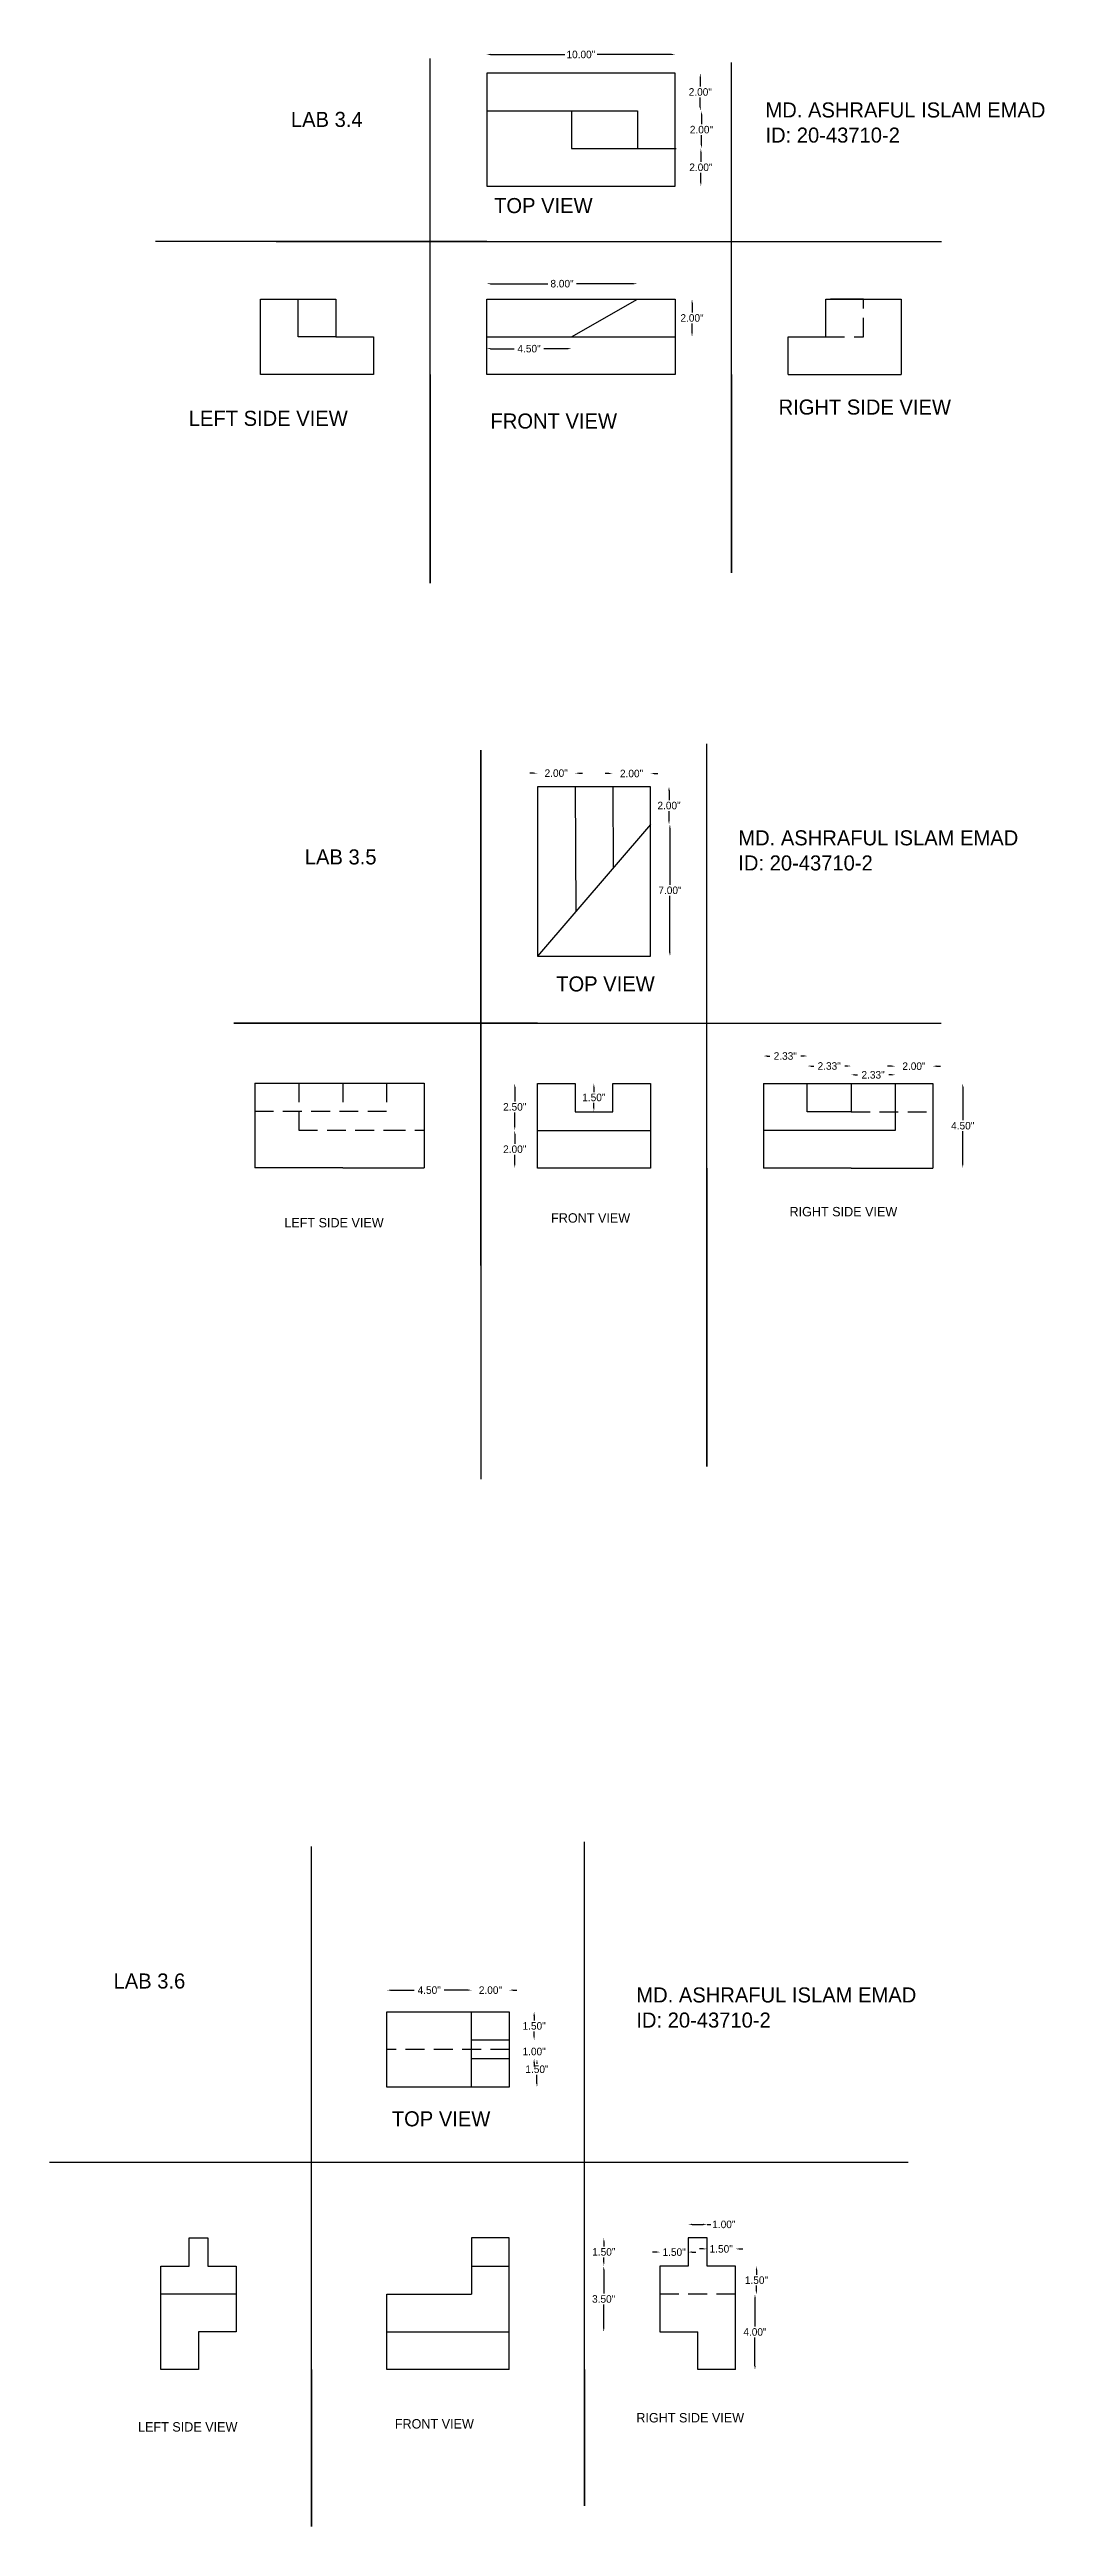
# Model space of a CAD drawing. Header units: inches. Extents: x 10 to 71, y -248 to 24.
# Drawn here: x 10.2 to 63, y -247.7 to -116.2 of the extents above; entities that cross this region are included whole.
import ezdxf

# ---------------------------------------------------------------- set-up
doc = ezdxf.new("R2010")
doc.units = ezdxf.units.IN
doc.header["$MEASUREMENT"] = 0
doc.linetypes.add('DASHEDX2', pattern=[1.5, 1, -0.5])
doc.dimstyles.get("Standard").update_dxf_attribs({"dimtxt": 0.4, "dimasz": 0.2, "dimexe": 0.18, "dimexo": 0.0625, "dimgap": 0.09, "dimtad": 0, "dimtih": 1, "dimtoh": 1, "dimzin": 0, "dimdsep": 46, "dimlunit": 3, "dimtxsty": 'Standard', "dimcen": 0.09, "dimse1": 1, "dimse2": 1, "dimclrt": 3, "dimadec": 0, "dimazin": 0, "dimtfac": 1, "dimtofl": 0, "dimtmove": 0, "dimatfit": 3, "dimfxl": 1, "dimtfillclr": 5, "dimtolj": 1, "dimtzin": 0, "dimarcsym": 0})

msp = doc.modelspace()

# ---------------------------------------------------------------- texts
at = {"attachment_point": 1}
for s, insert, char_height, width in [('LAB 3.4', (22.999, -119.505), 0.8, 7.73278), ('MD. ASHRAFUL ISLAM EMAD\\PID: 20-43710-2', (48.187, -119.004), 0.8, 16.23263), ('TOP VIEW', (33.783, -124.08), 0.8, 6.74775), ('LEFT SIDE VIEW', (17.575, -135.378), 0.8, 14.46105), ('RIGHT SIDE VIEW', (48.883, -134.779), 0.8, 12.06313), ('FRONT VIEW', (33.593, -135.52), 0.8, 10.12604), ('MD. ASHRAFUL ISLAM EMAD\\PID: 20-43710-2', (46.746, -157.653), 0.8, 16.23263), ('LAB 3.5', (23.737, -158.666), 0.8, 7.73278), ('TOP VIEW', (37.08, -165.409), 0.8, 6.74775), ('LEFT SIDE VIEW', (22.648, -178.238), 0.5, 8.47496), ('FRONT VIEW', (36.81, -177.987), 0.5, 8.50589), ('RIGHT SIDE VIEW', (49.463, -177.652), 0.5, 8.33395), ('LAB 3.6', (13.586, -218.354), 0.8, 7.73278), ('MD. ASHRAFUL ISLAM EMAD\\PID: 20-43710-2', (41.333, -219.094), 0.8, 16.23263), ('TOP VIEW', (28.355, -225.671), 0.8, 6.74775), ('RIGHT SIDE VIEW', (41.333, -241.693), 0.5, 8.33395), ('LEFT SIDE VIEW', (14.884, -242.179), 0.5, 8.47496), ('FRONT VIEW', (28.514, -242.017), 0.5, 8.50589)]:
    msp.add_mtext(s, dxfattribs=dict(at, insert=insert, char_height=char_height, width=width))

# ---------------------------------------------------------------- blocks, each defined once
blk = doc.blocks.new('*D79')
at = {"color": 0, "lineweight": -2}
for p, q in [((47.63, -235.59), (47.63, -237.1)), ((47.63, -239.19), (47.63, -237.68))]:
    blk.add_line(p, q, dxfattribs=at)
at = {"color": 0}
for points in [[(47.6, -235.59), (47.67, -235.59), (47.63, -235.39)], [(47.6, -239.19), (47.67, -239.19), (47.63, -239.39)]]:
    blk.add_solid(points, dxfattribs=at)
at = {"layer": 'Defpoints', "color": 0}
for p in [(46.59, -235.39), (47.63, -235.39), (46.59, -239.39)]:
    blk.add_point(p, dxfattribs=at)
at = {"color": 3, "insert": (47.63, -237.39), "char_height": 0.4, "attachment_point": 5}
blk.add_mtext('\\A1;4.00"', dxfattribs=at)
blk = doc.blocks.new('*D80')
at = {"color": 0, "lineweight": -2}
for p, q in [((47.71, -234.09), (47.71, -234.35)), ((47.71, -235.19), (47.71, -234.93))]:
    blk.add_line(p, q, dxfattribs=at)
at = {"color": 0}
for points in [[(47.67, -234.09), (47.74, -234.09), (47.71, -233.89)], [(47.67, -235.19), (47.74, -235.19), (47.71, -235.39)]]:
    blk.add_solid(points, dxfattribs=at)
at = {"layer": 'Defpoints', "color": 0}
for p in [(46.59, -233.89), (47.71, -233.89), (46.59, -235.39)]:
    blk.add_point(p, dxfattribs=at)
at = {"color": 3, "insert": (47.71, -234.64), "char_height": 0.4, "attachment_point": 5}
blk.add_mtext('\\A1;1.50"', dxfattribs=at)
blk = doc.blocks.new('*D82')
at = {"color": 0, "lineweight": -2}
for p, q in [((44.89, -232.98), (44.69, -232.98)), ((46.79, -232.98), (46.99, -232.98))]:
    blk.add_line(p, q, dxfattribs=at)
at = {"color": 0}
for points in [[(44.89, -232.95), (44.89, -233.01), (45.09, -232.98)], [(46.79, -232.95), (46.79, -233.01), (46.59, -232.98)]]:
    blk.add_solid(points, dxfattribs=at)
at = {"layer": 'Defpoints', "color": 0}
for p in [(45.09, -233.89), (46.59, -232.98), (46.59, -233.89)]:
    blk.add_point(p, dxfattribs=at)
at = {"color": 3, "insert": (45.84, -232.98), "char_height": 0.4, "attachment_point": 5}
blk.add_mtext('\\A1;1.50"', dxfattribs=at)
blk = doc.blocks.new('*D83')
at = {"color": 0, "lineweight": -2}
for p, q in [((44.29, -231.68), (44.89, -231.68)), ((45.09, -231.68), (45.29, -231.68))]:
    blk.add_line(p, q, dxfattribs=at)
at = {"color": 0}
for points in [[(44.29, -231.64), (44.29, -231.71), (44.09, -231.68)], [(44.89, -231.64), (44.89, -231.71), (45.09, -231.68)]]:
    blk.add_solid(points, dxfattribs=at)
at = {"layer": 'Defpoints', "color": 0}
for p in [(44.09, -232.39), (45.09, -231.68), (45.09, -232.39)]:
    blk.add_point(p, dxfattribs=at)
at = {"color": 3, "insert": (45.98, -231.68), "char_height": 0.4, "attachment_point": 5}
blk.add_mtext('\\A1;1.00"', dxfattribs=at)
blk = doc.blocks.new('*D84')
at = {"color": 0, "lineweight": -2}
for p, q in [((42.39, -233.15), (42.19, -233.15)), ((44.29, -233.15), (44.49, -233.15))]:
    blk.add_line(p, q, dxfattribs=at)
at = {"color": 0}
for points in [[(42.39, -233.11), (42.39, -233.18), (42.59, -233.15)], [(44.29, -233.11), (44.29, -233.18), (44.09, -233.15)]]:
    blk.add_solid(points, dxfattribs=at)
at = {"layer": 'Defpoints', "color": 0}
for p in [(42.59, -233.15), (42.59, -233.89), (44.09, -233.89)]:
    blk.add_point(p, dxfattribs=at)
at = {"color": 3, "insert": (43.34, -233.15), "char_height": 0.4, "attachment_point": 5}
blk.add_mtext('\\A1;1.50"', dxfattribs=at)
blk = doc.blocks.new('*D85')
at = {"color": 0, "lineweight": -2}
for p, q in [((39.61, -232.59), (39.61, -232.85)), ((39.61, -233.69), (39.61, -233.43))]:
    blk.add_line(p, q, dxfattribs=at)
at = {"color": 0}
for points in [[(39.58, -232.59), (39.64, -232.59), (39.61, -232.39)], [(39.58, -233.69), (39.64, -233.69), (39.61, -233.89)]]:
    blk.add_solid(points, dxfattribs=at)
at = {"layer": 'Defpoints', "color": 0}
for p in [(39.61, -232.39), (44.09, -232.39), (44.09, -233.89)]:
    blk.add_point(p, dxfattribs=at)
at = {"color": 3, "insert": (39.61, -233.14), "char_height": 0.4, "attachment_point": 5}
blk.add_mtext('\\A1;1.50"', dxfattribs=at)
blk = doc.blocks.new('*D86')
at = {"color": 0, "lineweight": -2}
for p, q in [((39.6, -234.09), (39.6, -235.35)), ((39.6, -237.19), (39.6, -235.93))]:
    blk.add_line(p, q, dxfattribs=at)
at = {"color": 0}
for points in [[(39.57, -234.09), (39.64, -234.09), (39.6, -233.89)], [(39.57, -237.19), (39.64, -237.19), (39.6, -237.39)]]:
    blk.add_solid(points, dxfattribs=at)
at = {"layer": 'Defpoints', "color": 0}
for p in [(42.59, -233.89), (39.6, -237.39), (42.59, -237.39)]:
    blk.add_point(p, dxfattribs=at)
at = {"color": 3, "insert": (39.6, -235.64), "char_height": 0.4, "attachment_point": 5}
blk.add_mtext('\\A1;3.50"', dxfattribs=at)
blk = doc.blocks.new('*D90')
at = {"color": 0, "lineweight": -2}
for p, q in [((35.91, -220.59), (35.91, -220.85)), ((35.91, -221.69), (35.91, -221.43))]:
    blk.add_line(p, q, dxfattribs=at)
at = {"color": 0}
for points in [[(35.87, -220.59), (35.94, -220.59), (35.91, -220.39)], [(35.87, -221.69), (35.94, -221.69), (35.91, -221.89)]]:
    blk.add_solid(points, dxfattribs=at)
at = {"layer": 'Defpoints', "color": 0}
for p in [(34.59, -220.39), (34.59, -221.89), (35.91, -221.89)]:
    blk.add_point(p, dxfattribs=at)
at = {"color": 3, "insert": (35.91, -221.14), "char_height": 0.4, "attachment_point": 5}
blk.add_mtext('\\A1;1.50"', dxfattribs=at)
blk = doc.blocks.new('*D92')
at = {"color": 0, "lineweight": -2}
for p, q in [((36.06, -223.09), (36.06, -223.15)), ((36.06, -224.19), (36.06, -223.73))]:
    blk.add_line(p, q, dxfattribs=at)
at = {"color": 0}
for points in [[(36.03, -223.09), (36.09, -223.09), (36.06, -222.89)], [(36.03, -224.19), (36.09, -224.19), (36.06, -224.39)]]:
    blk.add_solid(points, dxfattribs=at)
at = {"layer": 'Defpoints', "color": 0}
for p in [(34.59, -222.89), (36.06, -222.89), (34.59, -224.39)]:
    blk.add_point(p, dxfattribs=at)
at = {"color": 3, "insert": (36.06, -223.44), "char_height": 0.4, "attachment_point": 5}
blk.add_mtext('\\A1;1.50"', dxfattribs=at)
blk = doc.blocks.new('*D95')
at = {"color": 0, "lineweight": -2}
for p, q in [((35.91, -221.69), (35.91, -221.49)), ((35.91, -223.09), (35.91, -223.29))]:
    blk.add_line(p, q, dxfattribs=at)
at = {"color": 0}
for points in [[(35.87, -221.69), (35.94, -221.69), (35.91, -221.89)], [(35.87, -223.09), (35.94, -223.09), (35.91, -222.89)]]:
    blk.add_solid(points, dxfattribs=at)
at = {"layer": 'Defpoints', "color": 0}
for p in [(34.59, -221.89), (34.59, -222.89), (35.91, -222.89)]:
    blk.add_point(p, dxfattribs=at)
at = {"color": 3, "insert": (35.91, -222.5), "char_height": 0.4, "attachment_point": 5}
blk.add_mtext('\\A1;1.00"', dxfattribs=at)
blk = doc.blocks.new('*D96')
at = {"color": 0, "lineweight": -2}
for p, q in [((28.29, -219.24), (29.55, -219.24)), ((32.39, -219.24), (31.13, -219.24))]:
    blk.add_line(p, q, dxfattribs=at)
at = {"color": 0}
for points in [[(28.29, -219.21), (28.29, -219.27), (28.09, -219.24)], [(32.39, -219.21), (32.39, -219.27), (32.59, -219.24)]]:
    blk.add_solid(points, dxfattribs=at)
at = {"layer": 'Defpoints', "color": 0}
for p in [(32.59, -219.24), (28.09, -220.39), (32.59, -220.39)]:
    blk.add_point(p, dxfattribs=at)
at = {"color": 3, "insert": (30.34, -219.24), "char_height": 0.4, "attachment_point": 5}
blk.add_mtext('\\A1;4.50"', dxfattribs=at)
blk = doc.blocks.new('*D97')
at = {"color": 0, "lineweight": -2}
for p, q in [((32.39, -219.24), (32.19, -219.24)), ((34.79, -219.24), (34.99, -219.24))]:
    blk.add_line(p, q, dxfattribs=at)
at = {"color": 0}
for points in [[(32.39, -219.2), (32.39, -219.27), (32.59, -219.24)], [(34.79, -219.2), (34.79, -219.27), (34.59, -219.24)]]:
    blk.add_solid(points, dxfattribs=at)
at = {"layer": 'Defpoints', "color": 0}
for p in [(34.59, -219.24), (32.59, -220.39), (34.59, -220.39)]:
    blk.add_point(p, dxfattribs=at)
at = {"color": 3, "insert": (33.59, -219.24), "char_height": 0.4, "attachment_point": 5}
blk.add_mtext('\\A1;2.00"', dxfattribs=at)
blk = doc.blocks.new('*D16')
at = {"color": 0, "lineweight": -2}
for p, q in [((44.29, -129.65), (44.29, -130.16)), ((44.29, -131.25), (44.29, -130.74))]:
    blk.add_line(p, q, dxfattribs=at)
at = {"color": 0}
for points in [[(44.26, -129.65), (44.32, -129.65), (44.29, -129.45)], [(44.26, -131.25), (44.32, -131.25), (44.29, -131.45)]]:
    blk.add_solid(points, dxfattribs=at)
at = {"layer": 'Defpoints', "color": 0}
for p in [(43.39, -129.45), (43.39, -131.45), (44.29, -131.45)]:
    blk.add_point(p, dxfattribs=at)
at = {"color": 3, "insert": (44.29, -130.45), "char_height": 0.4, "attachment_point": 5}
blk.add_mtext('\\A1;2.00"', dxfattribs=at)
blk = doc.blocks.new('*D18')
at = {"color": 0, "lineweight": -2}
for p, q in [((33.59, -128.63), (36.63, -128.63)), ((41.19, -128.63), (38.15, -128.63))]:
    blk.add_line(p, q, dxfattribs=at)
at = {"color": 0}
for points in [[(33.59, -128.6), (33.59, -128.66), (33.39, -128.63)], [(41.19, -128.6), (41.19, -128.66), (41.39, -128.63)]]:
    blk.add_solid(points, dxfattribs=at)
at = {"layer": 'Defpoints', "color": 0}
for p in [(41.39, -128.63), (33.39, -129.45), (41.39, -129.45)]:
    blk.add_point(p, dxfattribs=at)
at = {"color": 3, "insert": (37.39, -128.63), "char_height": 0.4, "attachment_point": 5}
blk.add_mtext('\\A1;8.00"', dxfattribs=at)
blk = doc.blocks.new('*D19')
at = {"color": 0, "lineweight": -2}
for p, q in [((33.59, -132.08), (34.85, -132.08)), ((37.69, -132.08), (36.43, -132.08))]:
    blk.add_line(p, q, dxfattribs=at)
at = {"color": 0}
for points in [[(33.59, -132.04), (33.59, -132.11), (33.39, -132.08)], [(37.69, -132.04), (37.69, -132.11), (37.89, -132.08)]]:
    blk.add_solid(points, dxfattribs=at)
at = {"layer": 'Defpoints', "color": 0}
for p in [(33.39, -131.45), (37.89, -131.45), (37.89, -132.08)]:
    blk.add_point(p, dxfattribs=at)
at = {"color": 3, "insert": (35.64, -132.08), "char_height": 0.4, "attachment_point": 5}
blk.add_mtext('\\A1;4.50"', dxfattribs=at)
blk = doc.blocks.new('*D20')
at = {"color": 0, "lineweight": -2}
for p, q in [((33.59, -116.46), (37.53, -116.46)), ((43.19, -116.46), (39.25, -116.46))]:
    blk.add_line(p, q, dxfattribs=at)
at = {"color": 0}
for points in [[(33.59, -116.42), (33.59, -116.49), (33.39, -116.46)], [(43.19, -116.42), (43.19, -116.49), (43.39, -116.46)]]:
    blk.add_solid(points, dxfattribs=at)
at = {"layer": 'Defpoints', "color": 0}
for p in [(43.39, -116.46), (33.39, -117.45), (43.39, -117.45)]:
    blk.add_point(p, dxfattribs=at)
at = {"color": 3, "insert": (38.39, -116.46), "char_height": 0.4, "attachment_point": 5}
blk.add_mtext('\\A1;10.00"', dxfattribs=at)
blk = doc.blocks.new('*D21')
at = {"color": 0, "lineweight": -2}
for p, q in [((44.73, -117.65), (44.73, -118.16)), ((44.73, -119.25), (44.73, -118.74))]:
    blk.add_line(p, q, dxfattribs=at)
at = {"color": 0}
for points in [[(44.7, -117.65), (44.76, -117.65), (44.73, -117.45)], [(44.7, -119.25), (44.76, -119.25), (44.73, -119.45)]]:
    blk.add_solid(points, dxfattribs=at)
at = {"layer": 'Defpoints', "color": 0}
for p in [(43.39, -117.45), (43.39, -119.45), (44.73, -119.45)]:
    blk.add_point(p, dxfattribs=at)
at = {"color": 3, "insert": (44.73, -118.45), "char_height": 0.4, "attachment_point": 5}
blk.add_mtext('\\A1;2.00"', dxfattribs=at)
blk = doc.blocks.new('*D22')
at = {"color": 0, "lineweight": -2}
for p, q in [((44.79, -119.65), (44.79, -120.16)), ((44.79, -121.25), (44.79, -120.74))]:
    blk.add_line(p, q, dxfattribs=at)
at = {"color": 0}
for points in [[(44.76, -119.65), (44.82, -119.65), (44.79, -119.45)], [(44.76, -121.25), (44.82, -121.25), (44.79, -121.45)]]:
    blk.add_solid(points, dxfattribs=at)
at = {"layer": 'Defpoints', "color": 0}
for p in [(43.45, -119.45), (43.39, -121.45), (44.79, -121.45)]:
    blk.add_point(p, dxfattribs=at)
at = {"color": 3, "insert": (44.79, -120.45), "char_height": 0.4, "attachment_point": 5}
blk.add_mtext('\\A1;2.00"', dxfattribs=at)
blk = doc.blocks.new('*D23')
at = {"color": 0, "lineweight": -2}
for p, q in [((44.76, -121.65), (44.76, -122.16)), ((44.76, -123.25), (44.76, -122.74))]:
    blk.add_line(p, q, dxfattribs=at)
at = {"color": 0}
for points in [[(44.73, -121.65), (44.79, -121.65), (44.76, -121.45)], [(44.73, -123.25), (44.79, -123.25), (44.76, -123.45)]]:
    blk.add_solid(points, dxfattribs=at)
at = {"layer": 'Defpoints', "color": 0}
for p in [(43.39, -121.45), (43.39, -123.45), (44.76, -123.45)]:
    blk.add_point(p, dxfattribs=at)
at = {"color": 3, "insert": (44.76, -122.45), "char_height": 0.4, "attachment_point": 5}
blk.add_mtext('\\A1;2.00"', dxfattribs=at)
blk = doc.blocks.new('*D45')
at = {"color": 0, "lineweight": -2}
for p, q in [((34.88, -171.29), (34.88, -172.05)), ((34.88, -173.39), (34.88, -172.63))]:
    blk.add_line(p, q, dxfattribs=at)
at = {"color": 0}
for points in [[(34.85, -171.29), (34.91, -171.29), (34.88, -171.09)], [(34.85, -173.39), (34.91, -173.39), (34.88, -173.59)]]:
    blk.add_solid(points, dxfattribs=at)
at = {"layer": 'Defpoints', "color": 0}
for p in [(36.08, -171.09), (34.88, -173.59), (36.08, -173.59)]:
    blk.add_point(p, dxfattribs=at)
at = {"color": 3, "insert": (34.88, -172.34), "char_height": 0.4, "attachment_point": 5}
blk.add_mtext('\\A1;2.50"', dxfattribs=at)
blk = doc.blocks.new('*D46')
at = {"color": 0, "lineweight": -2}
for p, q in [((34.88, -173.79), (34.88, -174.3)), ((34.88, -175.39), (34.88, -174.88))]:
    blk.add_line(p, q, dxfattribs=at)
at = {"color": 0}
for points in [[(34.85, -173.79), (34.91, -173.79), (34.88, -173.59)], [(34.85, -175.39), (34.91, -175.39), (34.88, -175.59)]]:
    blk.add_solid(points, dxfattribs=at)
at = {"layer": 'Defpoints', "color": 0}
for p in [(36.08, -173.59), (34.88, -175.59), (36.08, -175.59)]:
    blk.add_point(p, dxfattribs=at)
at = {"color": 3, "insert": (34.88, -174.59), "char_height": 0.4, "attachment_point": 5}
blk.add_mtext('\\A1;2.00"', dxfattribs=at)
blk = doc.blocks.new('*D47')
at = {"color": 0, "lineweight": -2}
for p, q in [((39.08, -171.29), (39.08, -171.55)), ((39.08, -172.39), (39.08, -172.13))]:
    blk.add_line(p, q, dxfattribs=at)
at = {"color": 0}
for points in [[(39.05, -171.29), (39.11, -171.29), (39.08, -171.09)], [(39.05, -172.39), (39.11, -172.39), (39.08, -172.59)]]:
    blk.add_solid(points, dxfattribs=at)
at = {"layer": 'Defpoints', "color": 0}
for p in [(38.08, -171.09), (38.08, -172.59), (39.08, -172.59)]:
    blk.add_point(p, dxfattribs=at)
at = {"color": 3, "insert": (39.08, -171.84), "char_height": 0.4, "attachment_point": 5}
blk.add_mtext('\\A1;1.50"', dxfattribs=at)
blk = doc.blocks.new('*D55')
at = {"color": 0, "lineweight": -2}
for p, q in [((50.61, -170.17), (50.75, -170.17)), ((52.54, -170.17), (52.4, -170.17))]:
    blk.add_line(p, q, dxfattribs=at)
at = {"color": 0}
for points in [[(50.61, -170.14), (50.61, -170.2), (50.41, -170.17)], [(52.54, -170.14), (52.54, -170.2), (52.74, -170.17)]]:
    blk.add_solid(points, dxfattribs=at)
at = {"layer": 'Defpoints', "color": 0}
for p in [(50.41, -170.17), (50.41, -170.17), (52.74, -171.09)]:
    blk.add_point(p, dxfattribs=at)
at = {"color": 3, "insert": (51.57, -170.17), "char_height": 0.4, "attachment_point": 5}
blk.add_mtext('\\A1;2.33"', dxfattribs=at)
blk = doc.blocks.new('*D56')
at = {"color": 0, "lineweight": -2}
for p, q in [((48.28, -169.64), (48.42, -169.64)), ((50.21, -169.64), (50.07, -169.64))]:
    blk.add_line(p, q, dxfattribs=at)
at = {"color": 0}
for points in [[(48.28, -169.6), (48.28, -169.67), (48.08, -169.64)], [(50.21, -169.6), (50.21, -169.67), (50.41, -169.64)]]:
    blk.add_solid(points, dxfattribs=at)
at = {"layer": 'Defpoints', "color": 0}
for p in [(48.08, -169.64), (48.08, -171.09), (50.41, -171.09)]:
    blk.add_point(p, dxfattribs=at)
at = {"color": 3, "insert": (49.24, -169.64), "char_height": 0.4, "attachment_point": 5}
blk.add_mtext('\\A1;2.33"', dxfattribs=at)
blk = doc.blocks.new('*D57')
at = {"color": 0, "lineweight": -2}
for p, q in [((52.94, -170.64), (53.08, -170.64)), ((54.87, -170.64), (54.73, -170.64))]:
    blk.add_line(p, q, dxfattribs=at)
at = {"color": 0}
for points in [[(52.94, -170.6), (52.94, -170.67), (52.74, -170.64)], [(54.87, -170.6), (54.87, -170.67), (55.07, -170.64)]]:
    blk.add_solid(points, dxfattribs=at)
at = {"layer": 'Defpoints', "color": 0}
for p in [(55.07, -170.64), (52.74, -171.09), (55.07, -171.09)]:
    blk.add_point(p, dxfattribs=at)
at = {"color": 3, "insert": (53.9, -170.64), "char_height": 0.4, "attachment_point": 5}
blk.add_mtext('\\A1;2.33"', dxfattribs=at)
blk = doc.blocks.new('*D59')
at = {"color": 0, "lineweight": -2}
for p, q in [((58.66, -171.29), (58.66, -173.05)), ((58.66, -175.39), (58.66, -173.63))]:
    blk.add_line(p, q, dxfattribs=at)
at = {"color": 0}
for points in [[(58.63, -171.29), (58.69, -171.29), (58.66, -171.09)], [(58.63, -175.39), (58.69, -175.39), (58.66, -175.59)]]:
    blk.add_solid(points, dxfattribs=at)
at = {"layer": 'Defpoints', "color": 0}
for p in [(57.07, -171.09), (57.07, -175.59), (58.66, -175.59)]:
    blk.add_point(p, dxfattribs=at)
at = {"color": 3, "insert": (58.66, -173.34), "char_height": 0.4, "attachment_point": 5}
blk.add_mtext('\\A1;4.50"', dxfattribs=at)
blk = doc.blocks.new('*D60')
at = {"color": 0, "lineweight": -2}
for p, q in [((35.88, -154.62), (35.68, -154.62)), ((38.28, -154.62), (38.48, -154.62))]:
    blk.add_line(p, q, dxfattribs=at)
at = {"color": 0}
for points in [[(35.88, -154.59), (35.88, -154.65), (36.08, -154.62)], [(38.28, -154.59), (38.28, -154.65), (38.08, -154.62)]]:
    blk.add_solid(points, dxfattribs=at)
at = {"layer": 'Defpoints', "color": 0}
for p in [(38.08, -154.62), (36.08, -155.34), (38.08, -155.34)]:
    blk.add_point(p, dxfattribs=at)
at = {"color": 3, "insert": (37.08, -154.62), "char_height": 0.4, "attachment_point": 5}
blk.add_mtext('\\A1;2.00"', dxfattribs=at)
blk = doc.blocks.new('*D61')
at = {"color": 0, "lineweight": -2}
for p, q in [((39.88, -154.64), (39.68, -154.64)), ((42.28, -154.64), (42.48, -154.64))]:
    blk.add_line(p, q, dxfattribs=at)
at = {"color": 0}
for points in [[(39.88, -154.61), (39.88, -154.67), (40.08, -154.64)], [(42.28, -154.61), (42.28, -154.67), (42.08, -154.64)]]:
    blk.add_solid(points, dxfattribs=at)
at = {"layer": 'Defpoints', "color": 0}
for p in [(42.08, -154.64), (40.08, -155.34), (42.08, -155.34)]:
    blk.add_point(p, dxfattribs=at)
at = {"color": 3, "insert": (41.08, -154.64), "char_height": 0.4, "attachment_point": 5}
blk.add_mtext('\\A1;2.00"', dxfattribs=at)
blk = doc.blocks.new('*D62')
at = {"color": 0, "lineweight": -2}
for p, q in [((43.07, -155.54), (43.07, -156.05)), ((43.07, -157.14), (43.07, -156.63))]:
    blk.add_line(p, q, dxfattribs=at)
at = {"color": 0}
for points in [[(43.03, -155.54), (43.1, -155.54), (43.07, -155.34)], [(43.03, -157.14), (43.1, -157.14), (43.07, -157.34)]]:
    blk.add_solid(points, dxfattribs=at)
at = {"layer": 'Defpoints', "color": 0}
for p in [(42.08, -155.34), (42.08, -157.34), (43.07, -157.34)]:
    blk.add_point(p, dxfattribs=at)
at = {"color": 3, "insert": (43.07, -156.34), "char_height": 0.4, "attachment_point": 5}
blk.add_mtext('\\A1;2.00"', dxfattribs=at)
blk = doc.blocks.new('*D63')
at = {"color": 0, "lineweight": -2}
for p, q in [((43.12, -157.54), (43.12, -160.55)), ((43.12, -164.14), (43.12, -161.13))]:
    blk.add_line(p, q, dxfattribs=at)
at = {"color": 0}
for points in [[(43.08, -157.54), (43.15, -157.54), (43.12, -157.34)], [(43.08, -164.14), (43.15, -164.14), (43.12, -164.34)]]:
    blk.add_solid(points, dxfattribs=at)
at = {"layer": 'Defpoints', "color": 0}
for p in [(42.08, -157.34), (43.12, -157.34), (42.08, -164.34)]:
    blk.add_point(p, dxfattribs=at)
at = {"color": 3, "insert": (43.12, -160.84), "char_height": 0.4, "attachment_point": 5}
blk.add_mtext('\\A1;7.00"', dxfattribs=at)
blk = doc.blocks.new('*D73')
at = {"color": 0, "lineweight": -2}
for p, q in [((54.87, -170.18), (54.67, -170.18)), ((57.27, -170.18), (57.47, -170.18))]:
    blk.add_line(p, q, dxfattribs=at)
at = {"color": 0}
for points in [[(54.87, -170.14), (54.87, -170.21), (55.07, -170.18)], [(57.27, -170.14), (57.27, -170.21), (57.07, -170.18)]]:
    blk.add_solid(points, dxfattribs=at)
at = {"layer": 'Defpoints', "color": 0}
for p in [(57.07, -170.18), (55.07, -171.09), (57.07, -171.09)]:
    blk.add_point(p, dxfattribs=at)
at = {"color": 3, "insert": (56.07, -170.18), "char_height": 0.4, "attachment_point": 5}
blk.add_mtext('\\A1;2.00"', dxfattribs=at)

# ---------------------------------------------------------------- dimensions: what is measured, and where the dimension line sits
for base, p1, p2, picture, middle in [((43.39, -116.458), (33.39, -117.446), (43.39, -117.446), '*D20', (38.39, -116.458)), ((41.39, -128.629), (33.39, -129.446), (41.39, -129.446), '*D18', (37.39, -128.629)), ((37.89, -132.076), (33.39, -131.446), (37.89, -131.446), '*D19', (35.64, -132.076)), ((38.08, -154.622), (36.08, -155.338), (38.08, -155.338), '*D60', (37.08, -154.622)), ((42.08, -154.639), (40.08, -155.338), (42.08, -155.338), '*D61', (41.08, -154.639)), ((48.08, -169.636), (50.41, -171.094), (48.08, -171.094), '*D56', (49.245, -169.636)), ((55.07, -170.635), (52.74, -171.094), (55.07, -171.094), '*D57', (53.905, -170.635)), ((57.07, -170.178), (55.07, -171.094), (57.07, -171.094), '*D73', (56.07, -170.178)), ((32.59, -219.241), (28.09, -220.391), (32.59, -220.391), '*D96', (30.34, -219.241)), ((34.59, -219.235), (32.59, -220.391), (34.59, -220.391), '*D97', (33.59, -219.235)), ((45.09, -231.676), (44.09, -232.391), (45.09, -232.391), '*D83', (45.98, -231.676)), ((46.59, -232.98), (45.09, -233.891), (46.59, -233.891), '*D82', (45.84, -232.98)), ((42.59, -233.148), (44.09, -233.891), (42.59, -233.891), '*D84', (43.34, -233.148))]:
    dim = msp.add_linear_dim(base=base, p1=p1, p2=p2, dimstyle='Standard')
    dim.commit()
    dim.dimension.update_dxf_attribs({"geometry": picture, "text_midpoint": middle})
for base, p1, p2, picture, middle in [((44.729, -119.446), (43.39, -117.446), (43.39, -119.446), '*D21', (44.729, -118.446)), ((44.791, -121.446), (43.453, -119.446), (43.39, -121.446), '*D22', (44.791, -120.446)), ((44.76, -123.446), (43.39, -121.446), (43.39, -123.446), '*D23', (44.76, -122.446)), ((44.291, -131.446), (43.39, -129.446), (43.39, -131.446), '*D16', (44.291, -130.446)), ((43.067, -157.338), (42.08, -155.338), (42.08, -157.338), '*D62', (43.067, -156.338)), ((43.118, -157.338), (42.08, -164.338), (42.08, -157.338), '*D63', (43.118, -160.838)), ((34.88, -173.594), (36.08, -171.094), (36.08, -173.594), '*D45', (34.88, -172.344)), ((39.08, -172.594), (38.08, -171.094), (38.08, -172.594), '*D47', (39.08, -171.844)), ((58.661, -175.594), (57.07, -171.094), (57.07, -175.594), '*D59', (58.661, -173.344)), ((34.88, -175.594), (36.08, -173.594), (36.08, -175.594), '*D46', (34.88, -174.594)), ((35.908, -221.891), (34.59, -220.391), (34.59, -221.891), '*D90', (35.908, -221.141)), ((39.61, -232.391), (44.09, -233.891), (44.09, -232.391), '*D85', (39.61, -233.141)), ((39.605, -237.391), (42.59, -233.891), (42.59, -237.391), '*D86', (39.605, -235.641)), ((47.707, -233.891), (46.59, -235.391), (46.59, -233.891), '*D80', (47.707, -234.641)), ((47.634, -235.391), (46.59, -239.391), (46.59, -235.391), '*D79', (47.634, -237.391))]:
    dim = msp.add_linear_dim(base=base, p1=p1, p2=p2, angle=90, dimstyle='Standard')
    dim.commit()
    dim.dimension.update_dxf_attribs({"geometry": picture, "text_midpoint": middle})
dim = msp.add_linear_dim(base=(50.41, -170.17), p1=(52.74, -171.094), p2=(50.41, -170.17), dimstyle='Standard')
dim.commit()
dim.dimension.update_dxf_attribs({"geometry": '*D55', "text_midpoint": (51.575, -170.17), "dimtype": 160})
for base, p1, picture, middle in [((35.908, -222.891), (34.59, -221.891), '*D95', (35.908, -222.496)), ((36.061, -222.891), (34.59, -224.391), '*D92', (36.061, -223.441))]:
    dim = msp.add_linear_dim(base=base, p1=p1, p2=(34.59, -222.891), angle=90, dimstyle='Standard')
    dim.commit()
    dim.dimension.update_dxf_attribs({"geometry": picture, "text_midpoint": middle, "dimtype": 160})

# ---------------------------------------------------------------- linework, layer by layer
for p, q in [((30.39, -121.947), (30.39, -116.663)), ((46.39, -120.36), (46.39, -116.885)), ((41.39, -117.446), (33.39, -117.446)), ((33.39, -117.446), (33.39, -119.446)), ((43.39, -117.446), (41.39, -117.446)), ((43.39, -119.446), (43.39, -117.446)), ((33.39, -119.446), (33.39, -123.446)), ((33.39, -119.446), (37.89, -119.446)), ((37.89, -119.446), (41.39, -119.446)), ((37.89, -119.446), (37.89, -121.446)), ((41.39, -119.446), (41.39, -121.446)), ((43.39, -121.446), (43.39, -119.446)), ((46.39, -143.977), (46.39, -120.36)), ((30.39, -144.524), (30.39, -121.947)), ((37.89, -121.446), (41.39, -121.446)), ((41.39, -121.446), (43.453, -121.446)), ((43.39, -123.446), (43.39, -121.446)), ((33.39, -123.446), (33.39, -123.446)), ((33.39, -123.446), (41.39, -123.446)), ((41.39, -123.446), (43.39, -123.446)), ((22.221, -126.384), (15.814, -126.384)), ((33.39, -126.384), (22.221, -126.384)), ((22.221, -126.384), (52.472, -126.384)), ((52.472, -126.384), (57.529, -126.384)), ((21.39, -131.446), (21.39, -129.446)), ((21.39, -129.446), (23.39, -129.446)), ((23.39, -129.446), (25.39, -129.446)), ((23.39, -131.446), (23.39, -129.446)), ((25.39, -129.446), (25.39, -131.446)), ((33.39, -129.446), (41.39, -129.446)), ((33.39, -131.446), (33.39, -129.446)), ((37.89, -131.446), (41.39, -129.446)), ((41.39, -129.446), (43.39, -129.446)), ((43.39, -129.446), (43.39, -131.446)), ((51.39, -131.446), (51.39, -129.446)), ((51.39, -129.446), (53.39, -129.446)), ((53.39, -129.446), (51.641, -129.446)), ((53.39, -129.446), (55.39, -129.446)), ((55.39, -129.446), (55.39, -129.446)), ((55.39, -129.446), (55.39, -131.446)), ((21.39, -133.446), (21.39, -131.446)), ((25.39, -131.446), (23.39, -131.446)), ((25.39, -131.446), (27.39, -131.446)), ((27.39, -131.446), (27.39, -133.446)), ((33.39, -133.446), (33.39, -131.446)), ((33.39, -131.446), (37.89, -131.446)), ((37.89, -131.446), (43.39, -131.446)), ((43.39, -131.446), (43.39, -133.446)), ((49.39, -133.446), (49.39, -131.446)), ((49.39, -131.446), (51.39, -131.446)), ((55.39, -131.446), (55.39, -133.446)), ((27.39, -133.446), (21.39, -133.446)), ((30.39, -133.446), (30.39, -144.524)), ((41.39, -133.446), (33.39, -133.446)), ((43.39, -133.446), (41.39, -133.446)), ((46.39, -133.446), (46.39, -143.977)), ((49.39, -133.446), (55.39, -133.446)), ((33.08, -180.768), (33.08, -153.391)), ((33.08, -153.391), (33.08, -192.1)), ((45.08, -191.438), (45.08, -153.06)), ((38.08, -155.338), (36.08, -155.338)), ((36.08, -155.338), (36.08, -164.338)), ((40.08, -155.338), (38.08, -155.338)), ((38.08, -155.338), (38.12, -161.957)), ((42.08, -155.338), (40.08, -155.338)), ((40.08, -155.338), (40.111, -159.634)), ((42.08, -157.338), (42.08, -155.338)), ((42.08, -157.338), (36.08, -164.338)), ((42.08, -164.338), (42.08, -157.338)), ((36.08, -164.338), (38.08, -164.338)), ((38.08, -164.338), (40.08, -164.338)), ((40.08, -164.338), (42.08, -164.338)), ((36.08, -167.894), (19.962, -167.894)), ((19.962, -167.894), (57.517, -167.894)), ((21.087, -171.081), (23.417, -171.081)), ((21.087, -171.081), (21.087, -173.581)), ((23.417, -171.081), (25.747, -171.081)), ((25.747, -171.081), (25.747, -171.081)), ((25.747, -171.081), (28.077, -171.081)), ((28.077, -171.081), (30.077, -171.081)), ((30.077, -171.081), (30.077, -172.581)), ((36.08, -173.594), (36.08, -171.094)), ((36.08, -171.094), (38.08, -171.094)), ((38.08, -171.094), (38.08, -172.594)), ((40.08, -172.594), (40.08, -171.094)), ((40.08, -171.094), (42.08, -171.094)), ((42.08, -171.094), (42.08, -173.594)), ((48.08, -171.094), (50.41, -171.094)), ((48.08, -171.094), (48.08, -173.594)), ((50.41, -171.094), (52.74, -171.094)), ((50.41, -172.594), (50.41, -171.094)), ((52.74, -171.094), (52.74, -171.094)), ((52.74, -171.094), (55.07, -171.094)), ((52.74, -171.094), (52.74, -172.594)), ((55.07, -171.094), (57.07, -171.094)), ((55.07, -171.094), (55.07, -173.594)), ((57.07, -171.094), (57.07, -172.594)), ((21.087, -173.581), (21.087, -175.581)), ((28.077, -172.581), (28.077, -172.581)), ((30.077, -172.581), (30.077, -175.581)), ((36.08, -175.594), (36.08, -173.594)), ((36.08, -173.594), (42.08, -173.594)), ((38.08, -172.594), (40.08, -172.594)), ((42.08, -173.594), (42.08, -175.594)), ((48.08, -173.594), (48.08, -175.594)), ((55.07, -173.594), (48.08, -173.594)), ((52.74, -172.594), (50.41, -172.594)), ((57.07, -172.594), (57.07, -175.594)), ((23.417, -175.581), (21.087, -175.581)), ((21.087, -175.581), (21.087, -175.581)), ((21.087, -175.581), (21.087, -175.581)), ((25.747, -175.581), (23.417, -175.581)), ((25.747, -175.581), (28.077, -175.581)), ((28.077, -175.581), (30.077, -175.581)), ((33.08, -175.594), (33.08, -180.768)), ((42.08, -175.594), (36.08, -175.594)), ((45.08, -175.594), (45.08, -191.438)), ((50.41, -175.594), (48.08, -175.594)), ((48.08, -175.594), (48.08, -175.594)), ((48.08, -175.594), (48.08, -175.594)), ((52.74, -175.594), (50.41, -175.594)), ((52.74, -175.594), (55.07, -175.594)), ((55.07, -175.594), (57.07, -175.594)), ((24.09, -247.717), (24.09, -211.617)), ((38.59, -222.388), (38.59, -211.364)), ((28.09, -224.391), (28.09, -220.391)), ((28.09, -220.391), (32.59, -220.391)), ((32.59, -220.391), (34.59, -220.391)), ((32.59, -224.391), (32.59, -220.391)), ((34.59, -220.391), (34.59, -221.891)), ((34.59, -221.891), (32.59, -221.891)), ((34.59, -221.891), (34.59, -222.891)), ((34.59, -222.891), (32.59, -222.891)), ((34.59, -222.891), (34.59, -224.391)), ((38.59, -246.617), (38.59, -222.388)), ((32.59, -224.391), (28.09, -224.391)), ((34.59, -224.391), (32.59, -224.391)), ((55.771, -228.391), (10.188, -228.391)), ((17.59, -233.891), (17.59, -232.391)), ((17.59, -232.391), (18.59, -232.391)), ((18.59, -232.391), (18.59, -233.891)), ((34.59, -232.391), (32.59, -232.391)), ((32.59, -232.391), (32.59, -233.891)), ((34.59, -233.891), (34.59, -232.391)), ((45.09, -232.391), (44.09, -232.391)), ((44.09, -232.391), (44.09, -233.891)), ((45.09, -233.891), (45.09, -232.391)), ((16.09, -235.391), (16.09, -233.891)), ((16.09, -233.891), (17.59, -233.891)), ((18.59, -233.891), (20.09, -233.891)), ((20.09, -233.891), (20.09, -235.391)), ((32.59, -233.891), (34.59, -233.891)), ((32.59, -233.891), (32.59, -235.391)), ((34.59, -235.391), (34.59, -233.891)), ((44.09, -233.891), (42.59, -233.891)), ((42.59, -233.891), (42.59, -237.391)), ((46.59, -233.891), (45.09, -233.891)), ((46.59, -235.391), (46.59, -233.891)), ((16.09, -239.391), (16.09, -235.391)), ((20.09, -235.391), (16.09, -235.391)), ((20.09, -235.391), (20.09, -237.391)), ((28.09, -237.391), (28.09, -235.391)), ((28.09, -235.391), (32.59, -235.391)), ((34.59, -239.391), (34.59, -235.391)), ((46.59, -239.391), (46.59, -235.391)), ((20.09, -237.391), (18.09, -237.391)), ((18.09, -237.391), (18.09, -239.391)), ((28.09, -239.391), (28.09, -237.391)), ((28.09, -237.391), (34.59, -237.391)), ((42.59, -237.391), (44.59, -237.391)), ((44.59, -239.391), (44.59, -237.391)), ((18.09, -239.391), (16.09, -239.391)), ((24.09, -239.391), (24.09, -247.717)), ((32.59, -239.391), (28.09, -239.391)), ((34.59, -239.391), (32.59, -239.391)), ((38.59, -239.391), (38.59, -246.617)), ((46.59, -239.391), (44.59, -239.391))]:
    msp.add_line(p, q)
at = {"linetype": 'DASHEDX2'}
for p, q in [((53.39, -131.446), (53.39, -129.446)), ((51.39, -131.446), (53.39, -131.446)), ((23.417, -171.081), (23.417, -173.581)), ((25.747, -171.081), (25.747, -172.581)), ((28.077, -171.081), (28.077, -172.581)), ((28.077, -172.581), (21.087, -172.581)), ((23.417, -173.581), (28.413, -173.581)), ((28.077, -173.581), (30.077, -173.581)), ((52.74, -172.594), (57.07, -172.594)), ((34.59, -222.391), (28.09, -222.391)), ((46.59, -235.391), (42.59, -235.391))]:
    msp.add_line(p, q, dxfattribs=at)

msp.set_redraw_order([(e.dxf.handle, doc.entitydb.next_handle()) for e in msp.query("TEXT MTEXT ATTDEF DIMENSION ARC_DIMENSION")])  # texts and dimensions are drawn at this point

doc.saveas('drawing.dxf')
